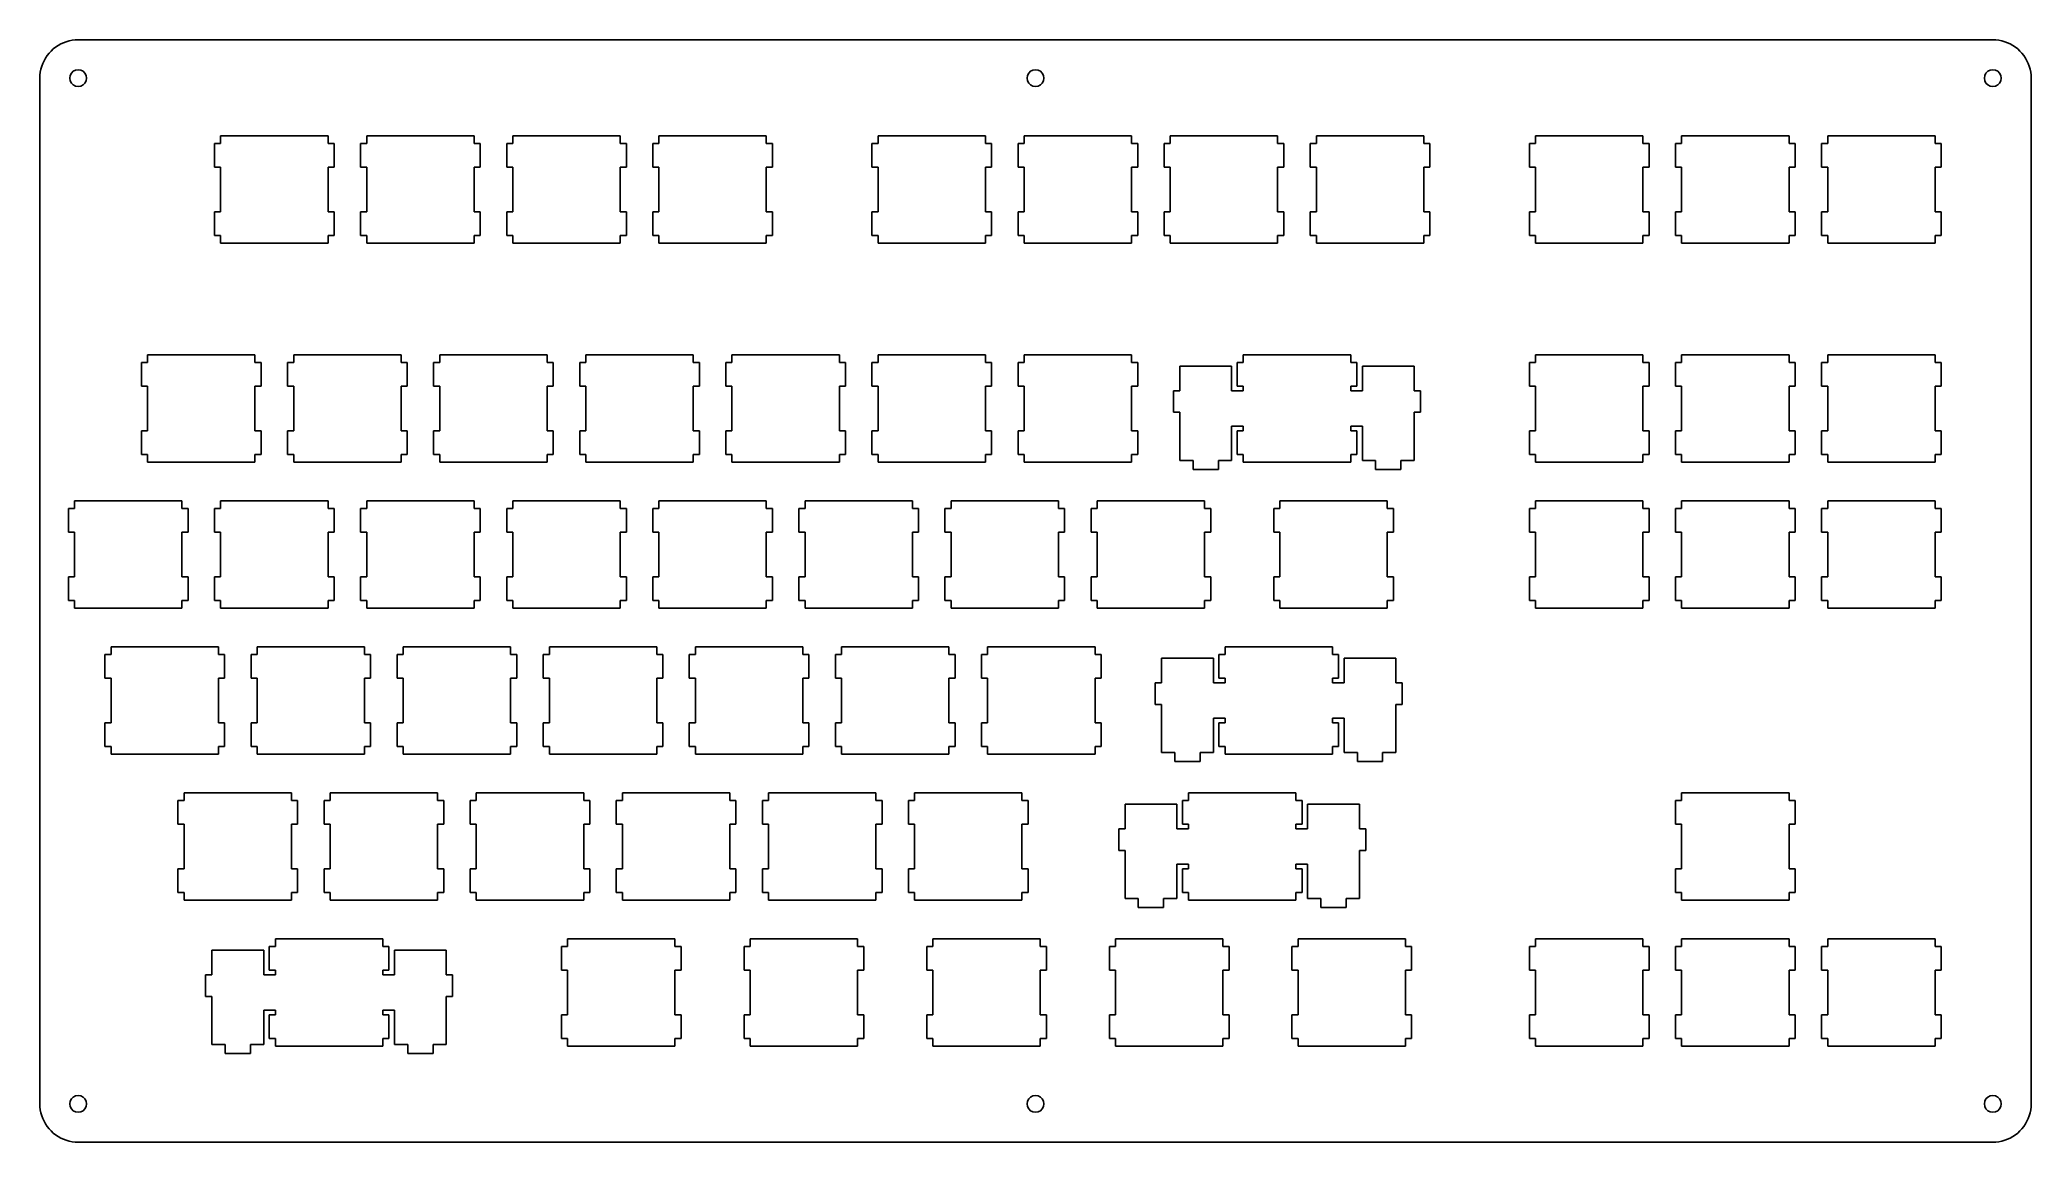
# Model space of a CAD drawing. Extents: x 0 to 260, y 0 to 144.
import ezdxf

# ---------------------------------------------------------------- set-up
doc = ezdxf.new("R2010")
doc.units = 0
doc.layers.get('0').update_dxf_attribs({"linetype": 'CONTINUOUS'})

msp = doc.modelspace()

# ---------------------------------------------------------------- linework, layer by layer
at = {"color": 0}
for p, q in [((1.84657, 142.708), (2.15525, 142.951)), ((2.15525, 142.951), (2.48185, 143.169)), ((2.48185, 143.169), (2.82498, 143.36)), ((2.82498, 143.36), (3.18051, 143.524)), ((3.18051, 143.524), (3.54845, 143.661)), ((3.54845, 143.661), (3.9274, 143.766)), ((3.9274, 143.766), (4.3119, 143.844)), ((4.3119, 143.844), (4.70186, 143.889)), ((4.70186, 143.889), (5.0946, 143.906)), ((5.0946, 143.906), (254.745, 143.904)), ((254.745, 143.904), (255.138, 143.889)), ((255.138, 143.889), (255.528, 143.844)), ((255.528, 143.844), (255.911, 143.766)), ((255.911, 143.766), (256.29, 143.661)), ((256.29, 143.661), (256.658, 143.524)), ((256.658, 143.524), (257.015, 143.36)), ((257.015, 143.36), (257.358, 143.169)), ((257.358, 143.169), (257.683, 142.951)), ((257.683, 142.951), (257.992, 142.708)), ((0.23289, 140.072), (0.339, 140.451)), ((0.339, 140.451), (0.47542, 140.819)), ((0.47542, 140.819), (0.63941, 141.175)), ((0.63941, 141.175), (0.83096, 141.518)), ((0.83096, 141.518), (1.04869, 141.844)), ((1.04869, 141.844), (1.29122, 142.153)), ((1.29122, 142.153), (1.55856, 142.441)), ((1.55856, 142.441), (1.84657, 142.708)), ((257.992, 142.708), (258.28, 142.441)), ((258.28, 142.441), (258.548, 142.153)), ((258.548, 142.153), (258.79, 141.844)), ((258.79, 141.844), (259.009, 141.518)), ((259.009, 141.518), (259.201, 141.175)), ((259.201, 141.175), (259.365, 140.819)), ((259.365, 140.819), (259.501, 140.451)), ((259.501, 140.451), (259.607, 140.072)), ((0.09371, 5.07806), (0.09508, 138.905)), ((0.09508, 138.905), (0.11024, 139.297)), ((0.11024, 139.297), (0.15572, 139.688)), ((0.15572, 139.688), (0.23289, 140.072)), ((4.04731, 139.245), (3.99355, 138.905)), ((3.99355, 138.905), (4.04731, 138.566)), ((4.20441, 139.551), (4.04731, 139.245)), ((4.04731, 138.566), (4.20441, 138.259)), ((4.44832, 139.795), (4.20441, 139.551)), ((4.20441, 138.259), (4.44832, 138.016)), ((4.75424, 139.952), (4.44832, 139.795)), ((4.44832, 138.016), (4.75424, 137.859)), ((5.0946, 140.004), (4.75424, 139.952)), ((4.75424, 137.859), (5.0946, 137.805)), ((5.43359, 139.952), (5.0946, 140.004)), ((5.0946, 137.805), (5.43359, 137.859)), ((5.74089, 139.795), (5.43359, 139.952)), ((5.43359, 137.859), (5.74089, 138.016)), ((5.98343, 139.551), (5.74089, 139.795)), ((5.74089, 138.016), (5.98343, 138.259)), ((6.14056, 139.245), (5.98343, 139.551)), ((5.98343, 138.259), (6.14056, 138.566)), ((6.19428, 138.905), (6.14056, 139.245)), ((6.14056, 138.566), (6.19428, 138.905)), ((128.874, 139.245), (128.82, 138.905)), ((128.82, 138.905), (128.874, 138.566)), ((129.03, 139.551), (128.874, 139.245)), ((128.874, 138.566), (129.03, 138.259)), ((129.272, 139.795), (129.03, 139.551)), ((129.03, 138.259), (129.272, 138.016)), ((129.58, 139.952), (129.272, 139.795)), ((129.272, 138.016), (129.58, 137.859)), ((129.92, 140.004), (129.58, 139.952)), ((129.58, 137.859), (129.92, 137.805)), ((130.259, 139.952), (129.92, 140.004)), ((129.92, 137.805), (130.259, 137.859)), ((130.566, 139.795), (130.259, 139.952)), ((130.259, 137.859), (130.566, 138.016)), ((130.81, 139.551), (130.566, 139.795)), ((130.566, 138.016), (130.81, 138.259)), ((130.966, 139.245), (130.81, 139.551)), ((130.81, 138.259), (130.966, 138.566)), ((131.02, 138.905), (130.966, 139.245)), ((130.966, 138.566), (131.02, 138.905)), ((253.698, 139.245), (253.646, 138.905)), ((253.646, 138.905), (253.698, 138.566)), ((253.855, 139.551), (253.698, 139.245)), ((253.698, 138.566), (253.855, 138.259)), ((254.099, 139.795), (253.855, 139.551)), ((253.855, 138.259), (254.099, 138.016)), ((254.405, 139.952), (254.099, 139.795)), ((254.099, 138.016), (254.405, 137.859)), ((254.745, 140.004), (254.405, 139.952)), ((254.405, 137.859), (254.745, 137.805)), ((255.084, 139.952), (254.745, 140.004)), ((254.745, 137.805), (255.084, 137.859)), ((255.392, 139.795), (255.084, 139.952)), ((255.084, 137.859), (255.392, 138.016)), ((255.634, 139.551), (255.392, 139.795)), ((255.392, 138.016), (255.634, 138.259)), ((255.791, 139.245), (255.634, 139.551)), ((255.634, 138.259), (255.791, 138.566)), ((255.845, 138.905), (255.791, 139.245)), ((255.791, 138.566), (255.845, 138.905)), ((259.607, 140.072), (259.684, 139.688)), ((259.684, 139.688), (259.73, 139.297)), ((259.73, 139.297), (259.745, 138.905)), ((259.745, 138.905), (259.746, 5.07806)), ((23.6692, 130.38), (22.8699, 130.38)), ((22.8699, 130.38), (22.8699, 127.28)), ((23.6692, 131.379), (23.6692, 130.38)), ((37.67, 131.379), (23.6692, 131.379)), ((37.67, 130.38), (37.67, 131.379)), ((38.4694, 130.38), (37.67, 130.38)), ((38.4694, 127.28), (38.4694, 130.38)), ((42.7193, 130.38), (41.9199, 130.38)), ((41.9199, 130.38), (41.9199, 127.28)), ((42.7193, 131.379), (42.7193, 130.38)), ((56.72, 131.379), (42.7193, 131.379)), ((56.72, 130.38), (56.72, 131.379)), ((57.5194, 130.38), (56.72, 130.38)), ((57.5194, 127.28), (57.5194, 130.38)), ((61.7693, 130.38), (60.9699, 130.38)), ((60.9699, 130.38), (60.9699, 127.28)), ((61.7693, 131.379), (61.7693, 130.38)), ((75.77, 131.379), (61.7693, 131.379)), ((75.77, 130.38), (75.77, 131.379)), ((76.5694, 130.38), (75.77, 130.38)), ((76.5694, 127.28), (76.5694, 130.38)), ((80.8193, 130.38), (80.0199, 130.38)), ((80.0199, 130.38), (80.0199, 127.28)), ((80.8193, 131.379), (80.8193, 130.38)), ((94.82, 131.379), (80.8193, 131.379)), ((94.82, 130.38), (94.82, 131.379)), ((95.6194, 130.38), (94.82, 130.38)), ((95.6194, 127.28), (95.6194, 130.38)), ((109.394, 130.38), (108.595, 130.38)), ((108.595, 130.38), (108.595, 127.28)), ((109.394, 131.379), (109.394, 130.38)), ((123.395, 131.379), (109.394, 131.379)), ((123.395, 130.38), (123.395, 131.379)), ((124.194, 130.38), (123.395, 130.38)), ((124.194, 127.28), (124.194, 130.38)), ((128.444, 130.38), (127.643, 130.38)), ((127.643, 130.38), (127.643, 127.28)), ((128.444, 131.379), (128.444, 130.38)), ((142.445, 131.379), (128.444, 131.379)), ((142.445, 130.38), (142.445, 131.379)), ((143.244, 130.38), (142.445, 130.38)), ((143.244, 127.28), (143.244, 130.38)), ((147.494, 130.38), (146.695, 130.38)), ((146.695, 130.38), (146.695, 127.28)), ((147.494, 131.379), (147.494, 130.38)), ((161.495, 131.379), (147.494, 131.379)), ((161.495, 130.38), (161.495, 131.379)), ((162.294, 130.38), (161.495, 130.38)), ((162.294, 127.28), (162.294, 130.38)), ((166.544, 130.38), (165.745, 130.38)), ((165.745, 130.38), (165.745, 127.28)), ((166.544, 131.379), (166.544, 130.38)), ((180.545, 131.379), (166.544, 131.379)), ((180.545, 130.38), (180.545, 131.379)), ((181.344, 130.38), (180.545, 130.38)), ((181.344, 127.28), (181.344, 130.38)), ((195.119, 130.38), (194.32, 130.38)), ((194.32, 130.38), (194.32, 127.28)), ((195.119, 131.379), (195.119, 130.38)), ((209.12, 131.379), (195.119, 131.379)), ((209.12, 130.38), (209.12, 131.379)), ((209.919, 130.38), (209.12, 130.38)), ((209.919, 127.28), (209.919, 130.38)), ((214.169, 130.38), (213.37, 130.38)), ((213.37, 130.38), (213.37, 127.28)), ((214.169, 131.379), (214.169, 130.38)), ((228.17, 131.379), (214.169, 131.379)), ((228.17, 130.38), (228.17, 131.379)), ((228.969, 130.38), (228.17, 130.38)), ((228.969, 127.28), (228.969, 130.38)), ((233.219, 130.38), (232.42, 130.38)), ((232.42, 130.38), (232.42, 127.28)), ((233.219, 131.379), (233.219, 130.38)), ((247.22, 131.379), (233.219, 131.379)), ((247.22, 130.38), (247.22, 131.379)), ((248.019, 130.38), (247.22, 130.38)), ((248.019, 127.28), (248.019, 130.38)), ((22.8699, 127.28), (23.6692, 127.28)), ((23.6692, 127.28), (23.6692, 121.481)), ((37.67, 121.481), (37.67, 127.28)), ((37.67, 127.28), (38.4694, 127.28)), ((41.9199, 127.28), (42.7193, 127.28)), ((42.7193, 127.28), (42.7193, 121.481)), ((56.72, 121.481), (56.72, 127.28)), ((56.72, 127.28), (57.5194, 127.28)), ((60.9699, 127.28), (61.7693, 127.28)), ((61.7693, 127.28), (61.7693, 121.481)), ((75.77, 121.481), (75.77, 127.28)), ((75.77, 127.28), (76.5694, 127.28)), ((80.0199, 127.28), (80.8193, 127.28)), ((80.8193, 127.28), (80.8193, 121.481)), ((94.82, 121.481), (94.82, 127.28)), ((94.82, 127.28), (95.6194, 127.28)), ((108.595, 127.28), (109.394, 127.28)), ((109.394, 127.28), (109.394, 121.481)), ((123.395, 121.481), (123.395, 127.28)), ((123.395, 127.28), (124.194, 127.28)), ((127.643, 127.28), (128.444, 127.28)), ((128.444, 127.28), (128.444, 121.481)), ((142.445, 121.481), (142.445, 127.28)), ((142.445, 127.28), (143.244, 127.28)), ((146.695, 127.28), (147.494, 127.28)), ((147.494, 127.28), (147.494, 121.481)), ((161.495, 121.481), (161.495, 127.28)), ((161.495, 127.28), (162.294, 127.28)), ((165.745, 127.28), (166.544, 127.28)), ((166.544, 127.28), (166.544, 121.481)), ((180.545, 121.481), (180.545, 127.28)), ((180.545, 127.28), (181.344, 127.28)), ((194.32, 127.28), (195.119, 127.28)), ((195.119, 127.28), (195.119, 121.481)), ((209.12, 121.481), (209.12, 127.28)), ((209.12, 127.28), (209.919, 127.28)), ((213.37, 127.28), (214.169, 127.28)), ((214.169, 127.28), (214.169, 121.481)), ((228.17, 121.481), (228.17, 127.28)), ((228.17, 127.28), (228.969, 127.28)), ((232.42, 127.28), (233.219, 127.28)), ((233.219, 127.28), (233.219, 121.481)), ((247.22, 121.481), (247.22, 127.28)), ((247.22, 127.28), (248.019, 127.28)), ((23.6692, 121.481), (22.8699, 121.481)), ((22.8699, 121.481), (22.8699, 118.38)), ((38.4694, 121.481), (37.67, 121.481)), ((38.4694, 118.38), (38.4694, 121.481)), ((42.7193, 121.481), (41.9199, 121.481)), ((41.9199, 121.481), (41.9199, 118.38)), ((57.5194, 121.481), (56.72, 121.481)), ((57.5194, 118.38), (57.5194, 121.481)), ((61.7693, 121.481), (60.9699, 121.481)), ((60.9699, 121.481), (60.9699, 118.38)), ((76.5694, 121.481), (75.77, 121.481)), ((76.5694, 118.38), (76.5694, 121.481)), ((80.8193, 121.481), (80.0199, 121.481)), ((80.0199, 121.481), (80.0199, 118.38)), ((95.6194, 121.481), (94.82, 121.481)), ((95.6194, 118.38), (95.6194, 121.481)), ((109.394, 121.481), (108.595, 121.481)), ((108.595, 121.481), (108.595, 118.38)), ((124.194, 121.481), (123.395, 121.481)), ((124.194, 118.38), (124.194, 121.481)), ((128.444, 121.481), (127.643, 121.481)), ((127.643, 121.481), (127.643, 118.38)), ((143.244, 121.481), (142.445, 121.481)), ((143.244, 118.38), (143.244, 121.481)), ((147.494, 121.481), (146.695, 121.481)), ((146.695, 121.481), (146.695, 118.38)), ((162.294, 121.481), (161.495, 121.481)), ((162.294, 118.38), (162.294, 121.481)), ((166.544, 121.481), (165.745, 121.481)), ((165.745, 121.481), (165.745, 118.38)), ((181.344, 121.481), (180.545, 121.481)), ((181.344, 118.38), (181.344, 121.481)), ((195.119, 121.481), (194.32, 121.481)), ((194.32, 121.481), (194.32, 118.38)), ((209.919, 121.481), (209.12, 121.481)), ((209.919, 118.38), (209.919, 121.481)), ((214.169, 121.481), (213.37, 121.481)), ((213.37, 121.481), (213.37, 118.38)), ((228.969, 121.481), (228.17, 121.481)), ((228.969, 118.38), (228.969, 121.481)), ((233.219, 121.481), (232.42, 121.481)), ((232.42, 121.481), (232.42, 118.38)), ((248.019, 121.481), (247.22, 121.481)), ((248.019, 118.38), (248.019, 121.481)), ((22.8699, 118.38), (23.6692, 118.38)), ((23.6692, 118.38), (23.6692, 117.38)), ((23.6692, 117.38), (37.67, 117.38)), ((37.67, 117.38), (37.67, 118.38)), ((37.67, 118.38), (38.4694, 118.38)), ((41.9199, 118.38), (42.7193, 118.38)), ((42.7193, 118.38), (42.7193, 117.38)), ((42.7193, 117.38), (56.72, 117.38)), ((56.72, 117.38), (56.72, 118.38)), ((56.72, 118.38), (57.5194, 118.38)), ((60.9699, 118.38), (61.7693, 118.38)), ((61.7693, 118.38), (61.7693, 117.38)), ((61.7693, 117.38), (75.77, 117.38)), ((75.77, 117.38), (75.77, 118.38)), ((75.77, 118.38), (76.5694, 118.38)), ((80.0199, 118.38), (80.8193, 118.38)), ((80.8193, 118.38), (80.8193, 117.38)), ((80.8193, 117.38), (94.82, 117.38)), ((94.82, 117.38), (94.82, 118.38)), ((94.82, 118.38), (95.6194, 118.38)), ((108.595, 118.38), (109.394, 118.38)), ((109.394, 118.38), (109.394, 117.38)), ((109.394, 117.38), (123.395, 117.38)), ((123.395, 117.38), (123.395, 118.38)), ((123.395, 118.38), (124.194, 118.38)), ((127.643, 118.38), (128.444, 118.38)), ((128.444, 118.38), (128.444, 117.38)), ((128.444, 117.38), (142.445, 117.38)), ((142.445, 117.38), (142.445, 118.38)), ((142.445, 118.38), (143.244, 118.38)), ((146.695, 118.38), (147.494, 118.38)), ((147.494, 118.38), (147.494, 117.38)), ((147.494, 117.38), (161.495, 117.38)), ((161.495, 117.38), (161.495, 118.38)), ((161.495, 118.38), (162.294, 118.38)), ((165.745, 118.38), (166.544, 118.38)), ((166.544, 118.38), (166.544, 117.38)), ((166.544, 117.38), (180.545, 117.38)), ((180.545, 117.38), (180.545, 118.38)), ((180.545, 118.38), (181.344, 118.38)), ((194.32, 118.38), (195.119, 118.38)), ((195.119, 118.38), (195.119, 117.38)), ((195.119, 117.38), (209.12, 117.38)), ((209.12, 117.38), (209.12, 118.38)), ((209.12, 118.38), (209.919, 118.38)), ((213.37, 118.38), (214.169, 118.38)), ((214.169, 118.38), (214.169, 117.38)), ((214.169, 117.38), (228.17, 117.38)), ((228.17, 117.38), (228.17, 118.38)), ((228.17, 118.38), (228.969, 118.38)), ((232.42, 118.38), (233.219, 118.38)), ((233.219, 118.38), (233.219, 117.38)), ((233.219, 117.38), (247.22, 117.38)), ((247.22, 117.38), (247.22, 118.38)), ((247.22, 118.38), (248.019, 118.38)), ((14.1442, 101.805), (13.3435, 101.805)), ((13.3435, 101.805), (13.3435, 98.7048)), ((14.1442, 102.804), (14.1442, 101.805)), ((28.1451, 102.804), (14.1442, 102.804)), ((28.1451, 101.805), (28.1451, 102.804)), ((28.9443, 101.805), (28.1451, 101.805)), ((28.9443, 98.7048), (28.9443, 101.805)), ((33.1942, 101.805), (32.3949, 101.805)), ((32.3949, 101.805), (32.3949, 98.7048)), ((33.1942, 102.804), (33.1942, 101.805)), ((47.1936, 102.804), (33.1942, 102.804)), ((47.1936, 101.805), (47.1936, 102.804)), ((47.9944, 101.805), (47.1936, 101.805)), ((47.9944, 98.7048), (47.9944, 101.805)), ((52.2443, 101.805), (51.4435, 101.805)), ((51.4435, 101.805), (51.4435, 98.7048)), ((52.2443, 102.804), (52.2443, 101.805)), ((66.2436, 102.804), (52.2443, 102.804)), ((66.2436, 101.805), (66.2436, 102.804)), ((67.0444, 101.805), (66.2436, 101.805)), ((67.0444, 98.7048), (67.0444, 101.805)), ((71.2943, 101.805), (70.4935, 101.805)), ((70.4935, 101.805), (70.4935, 98.7048)), ((71.2943, 102.804), (71.2943, 101.805)), ((85.2936, 102.804), (71.2943, 102.804)), ((85.2936, 101.805), (85.2936, 102.804)), ((86.0944, 101.805), (85.2936, 101.805)), ((86.0944, 98.7048), (86.0944, 101.805)), ((90.3443, 101.805), (89.5435, 101.805)), ((89.5435, 101.805), (89.5435, 98.7048)), ((90.3443, 102.804), (90.3443, 101.805)), ((104.344, 102.804), (90.3443, 102.804)), ((104.344, 101.805), (104.344, 102.804)), ((105.144, 101.805), (104.344, 101.805)), ((105.144, 98.7048), (105.144, 101.805)), ((109.394, 101.805), (108.593, 101.805)), ((108.593, 101.805), (108.593, 98.7048)), ((109.394, 102.804), (109.394, 101.805)), ((123.394, 102.804), (109.394, 102.804)), ((123.394, 101.805), (123.394, 102.804)), ((124.194, 101.805), (123.394, 101.805)), ((124.194, 98.7048), (124.194, 101.805)), ((128.444, 101.805), (127.643, 101.805)), ((127.643, 101.805), (127.643, 98.7048)), ((128.444, 102.804), (128.444, 101.805)), ((142.445, 102.804), (128.444, 102.804)), ((142.445, 101.805), (142.445, 102.804)), ((143.244, 101.805), (142.445, 101.805)), ((143.244, 98.7048), (143.244, 101.805)), ((155.495, 101.335), (148.744, 101.335)), ((148.744, 101.335), (148.744, 98.1054)), ((155.495, 98.1054), (155.495, 101.335)), ((157.019, 101.805), (156.22, 101.805)), ((156.22, 101.805), (156.22, 98.7048)), ((157.019, 102.804), (157.019, 101.805)), ((171.02, 102.804), (157.019, 102.804)), ((171.02, 101.805), (171.02, 102.804)), ((171.819, 101.805), (171.02, 101.805)), ((171.819, 98.7048), (171.819, 101.805)), ((179.295, 101.335), (172.544, 101.335)), ((172.544, 101.335), (172.544, 98.1054)), ((179.295, 98.1054), (179.295, 101.335)), ((195.119, 101.805), (194.32, 101.805)), ((194.32, 101.805), (194.32, 98.7048)), ((195.119, 102.804), (195.119, 101.805)), ((209.12, 102.804), (195.119, 102.804)), ((209.12, 101.805), (209.12, 102.804)), ((209.919, 101.805), (209.12, 101.805)), ((209.919, 98.7048), (209.919, 101.805)), ((214.169, 101.805), (213.37, 101.805)), ((213.37, 101.805), (213.37, 98.7048)), ((214.169, 102.804), (214.169, 101.805)), ((228.17, 102.804), (214.169, 102.804)), ((228.17, 101.805), (228.17, 102.804)), ((228.969, 101.805), (228.17, 101.805)), ((228.969, 98.7048), (228.969, 101.805)), ((233.219, 101.805), (232.42, 101.805)), ((232.42, 101.805), (232.42, 98.7048)), ((233.219, 102.804), (233.219, 101.805)), ((247.22, 102.804), (233.219, 102.804)), ((247.22, 101.805), (247.22, 102.804)), ((248.019, 101.805), (247.22, 101.805)), ((248.019, 98.7048), (248.019, 101.805)), ((13.3435, 98.7048), (14.1442, 98.7048)), ((14.1442, 98.7048), (14.1442, 92.9047)), ((28.1451, 92.9047), (28.1451, 98.7048)), ((28.1451, 98.7048), (28.9443, 98.7048)), ((32.3949, 98.7048), (33.1942, 98.7048)), ((33.1942, 98.7048), (33.1942, 92.9047)), ((47.1936, 92.9047), (47.1936, 98.7048)), ((47.1936, 98.7048), (47.9944, 98.7048)), ((51.4435, 98.7048), (52.2443, 98.7048)), ((52.2443, 98.7048), (52.2443, 92.9047)), ((66.2436, 92.9047), (66.2436, 98.7048)), ((66.2436, 98.7048), (67.0444, 98.7048)), ((70.4935, 98.7048), (71.2943, 98.7048)), ((71.2943, 98.7048), (71.2943, 92.9047)), ((85.2936, 92.9047), (85.2936, 98.7048)), ((85.2936, 98.7048), (86.0944, 98.7048)), ((89.5435, 98.7048), (90.3443, 98.7048)), ((90.3443, 98.7048), (90.3443, 92.9047)), ((104.344, 92.9047), (104.344, 98.7048)), ((104.344, 98.7048), (105.144, 98.7048)), ((108.593, 98.7048), (109.394, 98.7048)), ((109.394, 98.7048), (109.394, 92.9047)), ((123.394, 92.9047), (123.394, 98.7048)), ((123.394, 98.7048), (124.194, 98.7048)), ((127.643, 98.7048), (128.444, 98.7048)), ((128.444, 98.7048), (128.444, 92.9047)), ((142.445, 92.9047), (142.445, 98.7048)), ((142.445, 98.7048), (143.244, 98.7048)), ((156.22, 98.7048), (157.019, 98.7048)), ((157.019, 98.7048), (157.019, 98.1054)), ((171.02, 98.1054), (171.02, 98.7048)), ((171.02, 98.7048), (171.819, 98.7048)), ((194.32, 98.7048), (195.119, 98.7048)), ((195.119, 98.7048), (195.119, 92.9047)), ((209.12, 92.9047), (209.12, 98.7048)), ((209.12, 98.7048), (209.919, 98.7048)), ((213.37, 98.7048), (214.169, 98.7048)), ((214.169, 98.7048), (214.169, 92.9047)), ((228.17, 92.9047), (228.17, 98.7048)), ((228.17, 98.7048), (228.969, 98.7048)), ((232.42, 98.7048), (233.219, 98.7048)), ((233.219, 98.7048), (233.219, 92.9047)), ((247.22, 92.9047), (247.22, 98.7048)), ((247.22, 98.7048), (248.019, 98.7048)), ((148.744, 98.1054), (147.92, 98.1054)), ((147.92, 98.1054), (147.92, 95.305)), ((157.019, 98.1054), (155.495, 98.1054)), ((172.544, 98.1054), (171.02, 98.1054)), ((180.119, 98.1054), (179.295, 98.1054)), ((180.119, 95.305), (180.119, 98.1054)), ((147.92, 95.305), (148.744, 95.305)), ((148.744, 95.305), (148.744, 89.0351)), ((155.495, 89.0351), (155.495, 93.5055)), ((155.495, 93.5055), (157.019, 93.5055)), ((157.019, 93.5055), (157.019, 92.9047)), ((171.02, 92.9047), (171.02, 93.5055)), ((171.02, 93.5055), (172.544, 93.5055)), ((172.544, 93.5055), (172.544, 89.0351)), ((179.295, 89.0351), (179.295, 95.305)), ((179.295, 95.305), (180.119, 95.305)), ((14.1442, 92.9047), (13.3435, 92.9047)), ((13.3435, 92.9047), (13.3435, 89.8052)), ((28.9443, 92.9047), (28.1451, 92.9047)), ((28.9443, 89.8052), (28.9443, 92.9047)), ((33.1942, 92.9047), (32.3949, 92.9047)), ((32.3949, 92.9047), (32.3949, 89.8052)), ((47.9944, 92.9047), (47.1936, 92.9047)), ((47.9944, 89.8052), (47.9944, 92.9047)), ((52.2443, 92.9047), (51.4435, 92.9047)), ((51.4435, 92.9047), (51.4435, 89.8052)), ((67.0444, 92.9047), (66.2436, 92.9047)), ((67.0444, 89.8052), (67.0444, 92.9047)), ((71.2943, 92.9047), (70.4935, 92.9047)), ((70.4935, 92.9047), (70.4935, 89.8052)), ((86.0944, 92.9047), (85.2936, 92.9047)), ((86.0944, 89.8052), (86.0944, 92.9047)), ((90.3443, 92.9047), (89.5435, 92.9047)), ((89.5435, 92.9047), (89.5435, 89.8052)), ((105.144, 92.9047), (104.344, 92.9047)), ((105.144, 89.8052), (105.144, 92.9047)), ((109.394, 92.9047), (108.593, 92.9047)), ((108.593, 92.9047), (108.593, 89.8052)), ((124.194, 92.9047), (123.394, 92.9047)), ((124.194, 89.8052), (124.194, 92.9047)), ((128.444, 92.9047), (127.643, 92.9047)), ((127.643, 92.9047), (127.643, 89.8052)), ((143.244, 92.9047), (142.445, 92.9047)), ((143.244, 89.8052), (143.244, 92.9047)), ((157.019, 92.9047), (156.22, 92.9047)), ((156.22, 92.9047), (156.22, 89.8052)), ((171.819, 92.9047), (171.02, 92.9047)), ((171.819, 89.8052), (171.819, 92.9047)), ((195.119, 92.9047), (194.32, 92.9047)), ((194.32, 92.9047), (194.32, 89.8052)), ((209.919, 92.9047), (209.12, 92.9047)), ((209.919, 89.8052), (209.919, 92.9047)), ((214.169, 92.9047), (213.37, 92.9047)), ((213.37, 92.9047), (213.37, 89.8052)), ((228.969, 92.9047), (228.17, 92.9047)), ((228.969, 89.8052), (228.969, 92.9047)), ((233.219, 92.9047), (232.42, 92.9047)), ((232.42, 92.9047), (232.42, 89.8052)), ((248.019, 92.9047), (247.22, 92.9047)), ((248.019, 89.8052), (248.019, 92.9047)), ((13.3435, 89.8052), (14.1442, 89.8052)), ((14.1442, 89.8052), (14.1442, 88.8047)), ((14.1442, 88.8047), (28.1451, 88.8047)), ((28.1451, 88.8047), (28.1451, 89.8052)), ((28.1451, 89.8052), (28.9443, 89.8052)), ((32.3949, 89.8052), (33.1942, 89.8052)), ((33.1942, 89.8052), (33.1942, 88.8047)), ((33.1942, 88.8047), (47.1936, 88.8047)), ((47.1936, 88.8047), (47.1936, 89.8052)), ((47.1936, 89.8052), (47.9944, 89.8052)), ((51.4435, 89.8052), (52.2443, 89.8052)), ((52.2443, 89.8052), (52.2443, 88.8047)), ((52.2443, 88.8047), (66.2436, 88.8047)), ((66.2436, 88.8047), (66.2436, 89.8052)), ((66.2436, 89.8052), (67.0444, 89.8052)), ((70.4935, 89.8052), (71.2943, 89.8052)), ((71.2943, 89.8052), (71.2943, 88.8047)), ((71.2943, 88.8047), (85.2936, 88.8047)), ((85.2936, 88.8047), (85.2936, 89.8052)), ((85.2936, 89.8052), (86.0944, 89.8052)), ((89.5435, 89.8052), (90.3443, 89.8052)), ((90.3443, 89.8052), (90.3443, 88.8047)), ((90.3443, 88.8047), (104.344, 88.8047)), ((104.344, 88.8047), (104.344, 89.8052)), ((104.344, 89.8052), (105.144, 89.8052)), ((108.593, 89.8052), (109.394, 89.8052)), ((109.394, 89.8052), (109.394, 88.8047)), ((109.394, 88.8047), (123.394, 88.8047)), ((123.394, 88.8047), (123.394, 89.8052)), ((123.394, 89.8052), (124.194, 89.8052)), ((127.643, 89.8052), (128.444, 89.8052)), ((128.444, 89.8052), (128.444, 88.8047)), ((128.444, 88.8047), (142.445, 88.8047)), ((142.445, 88.8047), (142.445, 89.8052)), ((142.445, 89.8052), (143.244, 89.8052)), ((148.744, 89.0351), (150.469, 89.0351)), ((150.469, 89.0351), (150.469, 87.8346)), ((153.77, 87.8346), (153.77, 89.0351)), ((153.77, 89.0351), (155.495, 89.0351)), ((156.22, 89.8052), (157.019, 89.8052)), ((157.019, 89.8052), (157.019, 88.8047)), ((157.019, 88.8047), (171.02, 88.8047)), ((171.02, 88.8047), (171.02, 89.8052)), ((171.02, 89.8052), (171.819, 89.8052)), ((172.544, 89.0351), (174.269, 89.0351)), ((174.269, 89.0351), (174.269, 87.8346)), ((177.57, 87.8346), (177.57, 89.0351)), ((177.57, 89.0351), (179.295, 89.0351)), ((194.32, 89.8052), (195.119, 89.8052)), ((195.119, 89.8052), (195.119, 88.8047)), ((195.119, 88.8047), (209.12, 88.8047)), ((209.12, 88.8047), (209.12, 89.8052)), ((209.12, 89.8052), (209.919, 89.8052)), ((213.37, 89.8052), (214.169, 89.8052)), ((214.169, 89.8052), (214.169, 88.8047)), ((214.169, 88.8047), (228.17, 88.8047)), ((228.17, 88.8047), (228.17, 89.8052)), ((228.17, 89.8052), (228.969, 89.8052)), ((232.42, 89.8052), (233.219, 89.8052)), ((233.219, 89.8052), (233.219, 88.8047)), ((233.219, 88.8047), (247.22, 88.8047)), ((247.22, 88.8047), (247.22, 89.8052)), ((247.22, 89.8052), (248.019, 89.8052)), ((150.469, 87.8346), (153.77, 87.8346)), ((174.269, 87.8346), (177.57, 87.8346)), ((4.6192, 83.7544), (4.6192, 82.7553)), ((18.6201, 83.7544), (4.6192, 83.7544)), ((18.6201, 82.7553), (18.6201, 83.7544)), ((23.6692, 83.7544), (23.6692, 82.7553)), ((37.67, 83.7544), (23.6692, 83.7544)), ((37.67, 82.7553), (37.67, 83.7544)), ((42.7193, 83.7544), (42.7193, 82.7553)), ((56.72, 83.7544), (42.7193, 83.7544)), ((56.72, 82.7553), (56.72, 83.7544)), ((61.7693, 83.7544), (61.7693, 82.7553)), ((75.77, 83.7544), (61.7693, 83.7544)), ((75.77, 82.7553), (75.77, 83.7544)), ((80.8193, 83.7544), (80.8193, 82.7553)), ((94.82, 83.7544), (80.8193, 83.7544)), ((94.82, 82.7553), (94.82, 83.7544)), ((99.8693, 83.7544), (99.8693, 82.7553)), ((113.869, 83.7544), (99.8693, 83.7544)), ((113.869, 82.7553), (113.869, 83.7544)), ((118.919, 83.7544), (118.919, 82.7553)), ((132.92, 83.7544), (118.919, 83.7544)), ((132.92, 82.7553), (132.92, 83.7544)), ((137.969, 83.7544), (137.969, 82.7553)), ((151.97, 83.7544), (137.969, 83.7544)), ((151.97, 82.7553), (151.97, 83.7544)), ((161.782, 83.7544), (161.782, 82.7553)), ((175.781, 83.7544), (161.782, 83.7544)), ((175.781, 82.7553), (175.781, 83.7544)), ((195.119, 83.7544), (195.119, 82.7553)), ((209.12, 83.7544), (195.119, 83.7544)), ((209.12, 82.7553), (209.12, 83.7544)), ((214.169, 83.7544), (214.169, 82.7553)), ((228.17, 83.7544), (214.169, 83.7544)), ((228.17, 82.7553), (228.17, 83.7544)), ((233.219, 83.7544), (233.219, 82.7553)), ((247.22, 83.7544), (233.219, 83.7544)), ((247.22, 82.7553), (247.22, 83.7544)), ((4.6192, 82.7553), (3.81854, 82.7553)), ((3.81854, 82.7553), (3.81854, 79.6548)), ((19.4193, 82.7553), (18.6201, 82.7553)), ((19.4193, 79.6548), (19.4193, 82.7553)), ((23.6692, 82.7553), (22.8699, 82.7553)), ((22.8699, 82.7553), (22.8699, 79.6548)), ((38.4694, 82.7553), (37.67, 82.7553)), ((38.4694, 79.6548), (38.4694, 82.7553)), ((42.7193, 82.7553), (41.9199, 82.7553)), ((41.9199, 82.7553), (41.9199, 79.6548)), ((57.5194, 82.7553), (56.72, 82.7553)), ((57.5194, 79.6548), (57.5194, 82.7553)), ((61.7693, 82.7553), (60.9699, 82.7553)), ((60.9699, 82.7553), (60.9699, 79.6548)), ((76.5694, 82.7553), (75.77, 82.7553)), ((76.5694, 79.6548), (76.5694, 82.7553)), ((80.8193, 82.7553), (80.0199, 82.7553)), ((80.0199, 82.7553), (80.0199, 79.6548)), ((95.6194, 82.7553), (94.82, 82.7553)), ((95.6194, 79.6548), (95.6194, 82.7553)), ((99.8693, 82.7553), (99.0699, 82.7553)), ((99.0699, 82.7553), (99.0699, 79.6548)), ((114.669, 82.7553), (113.869, 82.7553)), ((114.669, 79.6548), (114.669, 82.7553)), ((118.919, 82.7553), (118.118, 82.7553)), ((118.118, 82.7553), (118.118, 79.6548)), ((133.719, 82.7553), (132.92, 82.7553)), ((133.719, 79.6548), (133.719, 82.7553)), ((137.969, 82.7553), (137.17, 82.7553)), ((137.17, 82.7553), (137.17, 79.6548)), ((152.769, 82.7553), (151.97, 82.7553)), ((152.769, 79.6548), (152.769, 82.7553)), ((161.782, 82.7553), (160.982, 82.7553)), ((160.982, 82.7553), (160.982, 79.6548)), ((176.582, 82.7553), (175.781, 82.7553)), ((176.582, 79.6548), (176.582, 82.7553)), ((195.119, 82.7553), (194.32, 82.7553)), ((194.32, 82.7553), (194.32, 79.6548)), ((209.919, 82.7553), (209.12, 82.7553)), ((209.919, 79.6548), (209.919, 82.7553)), ((214.169, 82.7553), (213.37, 82.7553)), ((213.37, 82.7553), (213.37, 79.6548)), ((228.969, 82.7553), (228.17, 82.7553)), ((228.969, 79.6548), (228.969, 82.7553)), ((233.219, 82.7553), (232.42, 82.7553)), ((232.42, 82.7553), (232.42, 79.6548)), ((248.019, 82.7553), (247.22, 82.7553)), ((248.019, 79.6548), (248.019, 82.7553)), ((3.81854, 79.6548), (4.6192, 79.6548)), ((4.6192, 79.6548), (4.6192, 73.8547)), ((18.6201, 73.8547), (18.6201, 79.6548)), ((18.6201, 79.6548), (19.4193, 79.6548)), ((22.8699, 79.6548), (23.6692, 79.6548)), ((23.6692, 79.6548), (23.6692, 73.8547)), ((37.67, 73.8547), (37.67, 79.6548)), ((37.67, 79.6548), (38.4694, 79.6548)), ((41.9199, 79.6548), (42.7193, 79.6548)), ((42.7193, 79.6548), (42.7193, 73.8547)), ((56.72, 73.8547), (56.72, 79.6548)), ((56.72, 79.6548), (57.5194, 79.6548)), ((60.9699, 79.6548), (61.7693, 79.6548)), ((61.7693, 79.6548), (61.7693, 73.8547)), ((75.77, 73.8547), (75.77, 79.6548)), ((75.77, 79.6548), (76.5694, 79.6548)), ((80.0199, 79.6548), (80.8193, 79.6548)), ((80.8193, 79.6548), (80.8193, 73.8547)), ((94.82, 73.8547), (94.82, 79.6548)), ((94.82, 79.6548), (95.6194, 79.6548)), ((99.0699, 79.6548), (99.8693, 79.6548)), ((99.8693, 79.6548), (99.8693, 73.8547)), ((113.869, 73.8547), (113.869, 79.6548)), ((113.869, 79.6548), (114.669, 79.6548)), ((118.118, 79.6548), (118.919, 79.6548)), ((118.919, 79.6548), (118.919, 73.8547)), ((132.92, 73.8547), (132.92, 79.6548)), ((132.92, 79.6548), (133.719, 79.6548)), ((137.17, 79.6548), (137.969, 79.6548)), ((137.969, 79.6548), (137.969, 73.8547)), ((151.97, 73.8547), (151.97, 79.6548)), ((151.97, 79.6548), (152.769, 79.6548)), ((160.982, 79.6548), (161.782, 79.6548)), ((161.782, 79.6548), (161.782, 73.8547)), ((175.781, 73.8547), (175.781, 79.6548)), ((175.781, 79.6548), (176.582, 79.6548)), ((194.32, 79.6548), (195.119, 79.6548)), ((195.119, 79.6548), (195.119, 73.8547)), ((209.12, 73.8547), (209.12, 79.6548)), ((209.12, 79.6548), (209.919, 79.6548)), ((213.37, 79.6548), (214.169, 79.6548)), ((214.169, 79.6548), (214.169, 73.8547)), ((228.17, 73.8547), (228.17, 79.6548)), ((228.17, 79.6548), (228.969, 79.6548)), ((232.42, 79.6548), (233.219, 79.6548)), ((233.219, 79.6548), (233.219, 73.8547)), ((247.22, 73.8547), (247.22, 79.6548)), ((247.22, 79.6548), (248.019, 79.6548)), ((4.6192, 73.8547), (3.81854, 73.8547)), ((3.81854, 73.8547), (3.81854, 70.7552)), ((19.4193, 73.8547), (18.6201, 73.8547)), ((19.4193, 70.7552), (19.4193, 73.8547)), ((23.6692, 73.8547), (22.8699, 73.8547)), ((22.8699, 73.8547), (22.8699, 70.7552)), ((38.4694, 73.8547), (37.67, 73.8547)), ((38.4694, 70.7552), (38.4694, 73.8547)), ((42.7193, 73.8547), (41.9199, 73.8547)), ((41.9199, 73.8547), (41.9199, 70.7552)), ((57.5194, 73.8547), (56.72, 73.8547)), ((57.5194, 70.7552), (57.5194, 73.8547)), ((61.7693, 73.8547), (60.9699, 73.8547)), ((60.9699, 73.8547), (60.9699, 70.7552)), ((76.5694, 73.8547), (75.77, 73.8547)), ((76.5694, 70.7552), (76.5694, 73.8547)), ((80.8193, 73.8547), (80.0199, 73.8547)), ((80.0199, 73.8547), (80.0199, 70.7552)), ((95.6194, 73.8547), (94.82, 73.8547)), ((95.6194, 70.7552), (95.6194, 73.8547)), ((99.8693, 73.8547), (99.0699, 73.8547)), ((99.0699, 73.8547), (99.0699, 70.7552)), ((114.669, 73.8547), (113.869, 73.8547)), ((114.669, 70.7552), (114.669, 73.8547)), ((118.919, 73.8547), (118.118, 73.8547)), ((118.118, 73.8547), (118.118, 70.7552)), ((133.719, 73.8547), (132.92, 73.8547)), ((133.719, 70.7552), (133.719, 73.8547)), ((137.969, 73.8547), (137.17, 73.8547)), ((137.17, 73.8547), (137.17, 70.7552)), ((152.769, 73.8547), (151.97, 73.8547)), ((152.769, 70.7552), (152.769, 73.8547)), ((161.782, 73.8547), (160.982, 73.8547)), ((160.982, 73.8547), (160.982, 70.7552)), ((176.582, 73.8547), (175.781, 73.8547)), ((176.582, 70.7552), (176.582, 73.8547)), ((195.119, 73.8547), (194.32, 73.8547)), ((194.32, 73.8547), (194.32, 70.7552)), ((209.919, 73.8547), (209.12, 73.8547)), ((209.919, 70.7552), (209.919, 73.8547)), ((214.169, 73.8547), (213.37, 73.8547)), ((213.37, 73.8547), (213.37, 70.7552)), ((228.969, 73.8547), (228.17, 73.8547)), ((228.969, 70.7552), (228.969, 73.8547)), ((233.219, 73.8547), (232.42, 73.8547)), ((232.42, 73.8547), (232.42, 70.7552)), ((248.019, 73.8547), (247.22, 73.8547)), ((248.019, 70.7552), (248.019, 73.8547)), ((3.81854, 70.7552), (4.6192, 70.7552)), ((4.6192, 70.7552), (4.6192, 69.7547)), ((18.6201, 69.7547), (18.6201, 70.7552)), ((18.6201, 70.7552), (19.4193, 70.7552)), ((22.8699, 70.7552), (23.6692, 70.7552)), ((23.6692, 70.7552), (23.6692, 69.7547)), ((37.67, 69.7547), (37.67, 70.7552)), ((37.67, 70.7552), (38.4694, 70.7552)), ((41.9199, 70.7552), (42.7193, 70.7552)), ((42.7193, 70.7552), (42.7193, 69.7547)), ((56.72, 69.7547), (56.72, 70.7552)), ((56.72, 70.7552), (57.5194, 70.7552)), ((60.9699, 70.7552), (61.7693, 70.7552)), ((61.7693, 70.7552), (61.7693, 69.7547)), ((75.77, 69.7547), (75.77, 70.7552)), ((75.77, 70.7552), (76.5694, 70.7552)), ((80.0199, 70.7552), (80.8193, 70.7552)), ((80.8193, 70.7552), (80.8193, 69.7547)), ((94.82, 69.7547), (94.82, 70.7552)), ((94.82, 70.7552), (95.6194, 70.7552)), ((99.0699, 70.7552), (99.8693, 70.7552)), ((99.8693, 70.7552), (99.8693, 69.7547)), ((113.869, 69.7547), (113.869, 70.7552)), ((113.869, 70.7552), (114.669, 70.7552)), ((118.118, 70.7552), (118.919, 70.7552)), ((118.919, 70.7552), (118.919, 69.7547)), ((132.92, 69.7547), (132.92, 70.7552)), ((132.92, 70.7552), (133.719, 70.7552)), ((137.17, 70.7552), (137.969, 70.7552)), ((137.969, 70.7552), (137.969, 69.7547)), ((151.97, 69.7547), (151.97, 70.7552)), ((151.97, 70.7552), (152.769, 70.7552)), ((160.982, 70.7552), (161.782, 70.7552)), ((161.782, 70.7552), (161.782, 69.7547)), ((175.781, 69.7547), (175.781, 70.7552)), ((175.781, 70.7552), (176.582, 70.7552)), ((194.32, 70.7552), (195.119, 70.7552)), ((195.119, 70.7552), (195.119, 69.7547)), ((209.12, 69.7547), (209.12, 70.7552)), ((209.12, 70.7552), (209.919, 70.7552)), ((213.37, 70.7552), (214.169, 70.7552)), ((214.169, 70.7552), (214.169, 69.7547)), ((228.17, 69.7547), (228.17, 70.7552)), ((228.17, 70.7552), (228.969, 70.7552)), ((232.42, 70.7552), (233.219, 70.7552)), ((233.219, 70.7552), (233.219, 69.7547)), ((247.22, 69.7547), (247.22, 70.7552)), ((247.22, 70.7552), (248.019, 70.7552)), ((4.6192, 69.7547), (18.6201, 69.7547)), ((23.6692, 69.7547), (37.67, 69.7547)), ((42.7193, 69.7547), (56.72, 69.7547)), ((61.7693, 69.7547), (75.77, 69.7547)), ((80.8193, 69.7547), (94.82, 69.7547)), ((99.8693, 69.7547), (113.869, 69.7547)), ((118.919, 69.7547), (132.92, 69.7547)), ((137.969, 69.7547), (151.97, 69.7547)), ((161.782, 69.7547), (175.781, 69.7547)), ((195.119, 69.7547), (209.12, 69.7547)), ((214.169, 69.7547), (228.17, 69.7547)), ((233.219, 69.7547), (247.22, 69.7547)), ((9.3817, 63.7053), (8.58241, 63.7053)), ((8.58241, 63.7053), (8.58241, 60.6048)), ((9.3817, 64.7044), (9.3817, 63.7053)), ((23.3812, 64.7044), (9.3817, 64.7044)), ((23.3812, 63.7053), (23.3812, 64.7044)), ((24.1818, 63.7053), (23.3812, 63.7053)), ((24.1818, 60.6048), (24.1818, 63.7053)), ((28.4317, 63.7053), (27.6324, 63.7053)), ((27.6324, 63.7053), (27.6324, 60.6048)), ((28.4317, 64.7044), (28.4317, 63.7053)), ((42.4311, 64.7044), (28.4317, 64.7044)), ((42.4311, 63.7053), (42.4311, 64.7044)), ((43.2319, 63.7053), (42.4311, 63.7053)), ((43.2319, 60.6048), (43.2319, 63.7053)), ((47.4818, 63.7053), (46.6824, 63.7053)), ((46.6824, 63.7053), (46.6824, 60.6048)), ((47.4818, 64.7044), (47.4818, 63.7053)), ((61.4811, 64.7044), (47.4818, 64.7044)), ((61.4811, 63.7053), (61.4811, 64.7044)), ((62.2819, 63.7053), (61.4811, 63.7053)), ((62.2819, 60.6048), (62.2819, 63.7053)), ((66.5318, 63.7053), (65.7324, 63.7053)), ((65.7324, 63.7053), (65.7324, 60.6048)), ((66.5318, 64.7044), (66.5318, 63.7053)), ((80.5311, 64.7044), (66.5318, 64.7044)), ((80.5311, 63.7053), (80.5311, 64.7044)), ((81.3319, 63.7053), (80.5311, 63.7053)), ((81.3319, 60.6048), (81.3319, 63.7053)), ((85.5818, 63.7053), (84.7824, 63.7053)), ((84.7824, 63.7053), (84.7824, 60.6048)), ((85.5818, 64.7044), (85.5818, 63.7053)), ((99.5811, 64.7044), (85.5818, 64.7044)), ((99.5811, 63.7053), (99.5811, 64.7044)), ((100.382, 63.7053), (99.5811, 63.7053)), ((100.382, 60.6048), (100.382, 63.7053)), ((104.632, 63.7053), (103.832, 63.7053)), ((103.832, 63.7053), (103.832, 60.6048)), ((104.632, 64.7044), (104.632, 63.7053)), ((118.631, 64.7044), (104.632, 64.7044)), ((118.631, 63.7053), (118.631, 64.7044)), ((119.432, 63.7053), (118.631, 63.7053)), ((119.432, 60.6048), (119.432, 63.7053)), ((123.68, 63.7053), (122.882, 63.7053)), ((122.882, 63.7053), (122.882, 60.6048)), ((123.68, 64.7044), (123.68, 63.7053)), ((137.681, 64.7044), (123.68, 64.7044)), ((137.681, 63.7053), (137.681, 64.7044)), ((138.482, 63.7053), (137.681, 63.7053)), ((138.482, 60.6048), (138.482, 63.7053)), ((153.113, 63.2354), (146.363, 63.2354)), ((146.363, 63.2354), (146.363, 60.0054)), ((153.113, 60.0054), (153.113, 63.2354)), ((154.638, 63.7053), (153.837, 63.7053)), ((153.837, 63.7053), (153.837, 60.6048)), ((154.638, 64.7044), (154.638, 63.7053)), ((168.637, 64.7044), (154.638, 64.7044)), ((168.637, 63.7053), (168.637, 64.7044)), ((169.438, 63.7053), (168.637, 63.7053)), ((169.438, 60.6048), (169.438, 63.7053)), ((176.912, 63.2354), (170.163, 63.2354)), ((170.163, 63.2354), (170.163, 60.0054)), ((176.912, 60.0054), (176.912, 63.2354)), ((8.58241, 60.6048), (9.3817, 60.6048)), ((9.3817, 60.6048), (9.3817, 54.8047)), ((23.3812, 54.8047), (23.3812, 60.6048)), ((23.3812, 60.6048), (24.1818, 60.6048)), ((27.6324, 60.6048), (28.4317, 60.6048)), ((28.4317, 60.6048), (28.4317, 54.8047)), ((42.4311, 54.8047), (42.4311, 60.6048)), ((42.4311, 60.6048), (43.2319, 60.6048)), ((46.6824, 60.6048), (47.4818, 60.6048)), ((47.4818, 60.6048), (47.4818, 54.8047)), ((61.4811, 54.8047), (61.4811, 60.6048)), ((61.4811, 60.6048), (62.2819, 60.6048)), ((65.7324, 60.6048), (66.5318, 60.6048)), ((66.5318, 60.6048), (66.5318, 54.8047)), ((80.5311, 54.8047), (80.5311, 60.6048)), ((80.5311, 60.6048), (81.3319, 60.6048)), ((84.7824, 60.6048), (85.5818, 60.6048)), ((85.5818, 60.6048), (85.5818, 54.8047)), ((99.5811, 54.8047), (99.5811, 60.6048)), ((99.5811, 60.6048), (100.382, 60.6048)), ((103.832, 60.6048), (104.632, 60.6048)), ((104.632, 60.6048), (104.632, 54.8047)), ((118.631, 54.8047), (118.631, 60.6048)), ((118.631, 60.6048), (119.432, 60.6048)), ((122.882, 60.6048), (123.68, 60.6048)), ((123.68, 60.6048), (123.68, 54.8047)), ((137.681, 54.8047), (137.681, 60.6048)), ((137.681, 60.6048), (138.482, 60.6048)), ((146.363, 60.0054), (145.537, 60.0054)), ((145.537, 60.0054), (145.537, 57.205)), ((154.638, 60.0054), (153.113, 60.0054)), ((153.837, 60.6048), (154.638, 60.6048)), ((154.638, 60.6048), (154.638, 60.0054)), ((168.637, 60.0054), (168.637, 60.6048)), ((168.637, 60.6048), (169.438, 60.6048)), ((170.163, 60.0054), (168.637, 60.0054)), ((177.738, 60.0054), (176.912, 60.0054)), ((177.738, 57.205), (177.738, 60.0054)), ((145.537, 57.205), (146.363, 57.205)), ((146.363, 57.205), (146.363, 50.9351)), ((176.912, 50.9351), (176.912, 57.205)), ((176.912, 57.205), (177.738, 57.205)), ((9.3817, 54.8047), (8.58241, 54.8047)), ((8.58241, 54.8047), (8.58241, 51.7052)), ((24.1818, 54.8047), (23.3812, 54.8047)), ((24.1818, 51.7052), (24.1818, 54.8047)), ((28.4317, 54.8047), (27.6324, 54.8047)), ((27.6324, 54.8047), (27.6324, 51.7052)), ((43.2319, 54.8047), (42.4311, 54.8047)), ((43.2319, 51.7052), (43.2319, 54.8047)), ((47.4818, 54.8047), (46.6824, 54.8047)), ((46.6824, 54.8047), (46.6824, 51.7052)), ((62.2819, 54.8047), (61.4811, 54.8047)), ((62.2819, 51.7052), (62.2819, 54.8047)), ((66.5318, 54.8047), (65.7324, 54.8047)), ((65.7324, 54.8047), (65.7324, 51.7052)), ((81.3319, 54.8047), (80.5311, 54.8047)), ((81.3319, 51.7052), (81.3319, 54.8047)), ((85.5818, 54.8047), (84.7824, 54.8047)), ((84.7824, 54.8047), (84.7824, 51.7052)), ((100.382, 54.8047), (99.5811, 54.8047)), ((100.382, 51.7052), (100.382, 54.8047)), ((104.632, 54.8047), (103.832, 54.8047)), ((103.832, 54.8047), (103.832, 51.7052)), ((119.432, 54.8047), (118.631, 54.8047)), ((119.432, 51.7052), (119.432, 54.8047)), ((123.68, 54.8047), (122.882, 54.8047)), ((122.882, 54.8047), (122.882, 51.7052)), ((138.482, 54.8047), (137.681, 54.8047)), ((138.482, 51.7052), (138.482, 54.8047)), ((153.113, 50.9351), (153.113, 55.4055)), ((153.113, 55.4055), (154.638, 55.4055)), ((154.638, 54.8047), (153.837, 54.8047)), ((153.837, 54.8047), (153.837, 51.7052)), ((154.638, 55.4055), (154.638, 54.8047)), ((168.637, 54.8047), (168.637, 55.4055)), ((168.637, 55.4055), (170.163, 55.4055)), ((169.438, 54.8047), (168.637, 54.8047)), ((169.438, 51.7052), (169.438, 54.8047)), ((170.163, 55.4055), (170.163, 50.9351)), ((8.58241, 51.7052), (9.3817, 51.7052)), ((9.3817, 51.7052), (9.3817, 50.7047)), ((9.3817, 50.7047), (23.3812, 50.7047)), ((23.3812, 50.7047), (23.3812, 51.7052)), ((23.3812, 51.7052), (24.1818, 51.7052)), ((27.6324, 51.7052), (28.4317, 51.7052)), ((28.4317, 51.7052), (28.4317, 50.7047)), ((28.4317, 50.7047), (42.4311, 50.7047)), ((42.4311, 50.7047), (42.4311, 51.7052)), ((42.4311, 51.7052), (43.2319, 51.7052)), ((46.6824, 51.7052), (47.4818, 51.7052)), ((47.4818, 51.7052), (47.4818, 50.7047)), ((47.4818, 50.7047), (61.4811, 50.7047)), ((61.4811, 50.7047), (61.4811, 51.7052)), ((61.4811, 51.7052), (62.2819, 51.7052)), ((65.7324, 51.7052), (66.5318, 51.7052)), ((66.5318, 51.7052), (66.5318, 50.7047)), ((66.5318, 50.7047), (80.5311, 50.7047)), ((80.5311, 50.7047), (80.5311, 51.7052)), ((80.5311, 51.7052), (81.3319, 51.7052)), ((84.7824, 51.7052), (85.5818, 51.7052)), ((85.5818, 51.7052), (85.5818, 50.7047)), ((85.5818, 50.7047), (99.5811, 50.7047)), ((99.5811, 50.7047), (99.5811, 51.7052)), ((99.5811, 51.7052), (100.382, 51.7052)), ((103.832, 51.7052), (104.632, 51.7052)), ((104.632, 51.7052), (104.632, 50.7047)), ((104.632, 50.7047), (118.631, 50.7047)), ((118.631, 50.7047), (118.631, 51.7052)), ((118.631, 51.7052), (119.432, 51.7052)), ((122.882, 51.7052), (123.68, 51.7052)), ((123.68, 51.7052), (123.68, 50.7047)), ((123.68, 50.7047), (137.681, 50.7047)), ((137.681, 50.7047), (137.681, 51.7052)), ((137.681, 51.7052), (138.482, 51.7052)), ((146.363, 50.9351), (148.088, 50.9351)), ((148.088, 50.9351), (148.088, 49.7346)), ((148.088, 49.7346), (151.387, 49.7346)), ((151.387, 49.7346), (151.387, 50.9351)), ((151.387, 50.9351), (153.113, 50.9351)), ((153.837, 51.7052), (154.638, 51.7052)), ((154.638, 51.7052), (154.638, 50.7047)), ((154.638, 50.7047), (168.637, 50.7047)), ((168.637, 50.7047), (168.637, 51.7052)), ((168.637, 51.7052), (169.438, 51.7052)), ((170.163, 50.9351), (171.888, 50.9351)), ((171.888, 50.9351), (171.888, 49.7346)), ((171.888, 49.7346), (175.187, 49.7346)), ((175.187, 49.7346), (175.187, 50.9351)), ((175.187, 50.9351), (176.912, 50.9351)), ((18.9067, 44.6553), (18.1074, 44.6553)), ((18.1074, 44.6553), (18.1074, 41.5548)), ((18.9067, 45.6544), (18.9067, 44.6553)), ((32.9062, 45.6544), (18.9067, 45.6544)), ((32.9062, 44.6553), (32.9062, 45.6544)), ((33.7068, 44.6553), (32.9062, 44.6553)), ((33.7068, 41.5548), (33.7068, 44.6553)), ((37.9568, 44.6553), (37.1574, 44.6553)), ((37.1574, 44.6553), (37.1574, 41.5548)), ((37.9568, 45.6544), (37.9568, 44.6553)), ((51.9561, 45.6544), (37.9568, 45.6544)), ((51.9561, 44.6553), (51.9561, 45.6544)), ((52.7569, 44.6553), (51.9561, 44.6553)), ((52.7569, 41.5548), (52.7569, 44.6553)), ((57.0068, 44.6553), (56.2074, 44.6553)), ((56.2074, 44.6553), (56.2074, 41.5548)), ((57.0068, 45.6544), (57.0068, 44.6553)), ((71.0061, 45.6544), (57.0068, 45.6544)), ((71.0061, 44.6553), (71.0061, 45.6544)), ((71.8069, 44.6553), (71.0061, 44.6553)), ((71.8069, 41.5548), (71.8069, 44.6553)), ((76.0568, 44.6553), (75.2574, 44.6553)), ((75.2574, 44.6553), (75.2574, 41.5548)), ((76.0568, 45.6544), (76.0568, 44.6553)), ((90.0561, 45.6544), (76.0568, 45.6544)), ((90.0561, 44.6553), (90.0561, 45.6544)), ((90.8569, 44.6553), (90.0561, 44.6553)), ((90.8569, 41.5548), (90.8569, 44.6553)), ((95.1068, 44.6553), (94.3074, 44.6553)), ((94.3074, 44.6553), (94.3074, 41.5548)), ((95.1068, 45.6544), (95.1068, 44.6553)), ((109.106, 45.6544), (95.1068, 45.6544)), ((109.106, 44.6553), (109.106, 45.6544)), ((109.907, 44.6553), (109.106, 44.6553)), ((109.907, 41.5548), (109.907, 44.6553)), ((114.157, 44.6553), (113.357, 44.6553)), ((113.357, 44.6553), (113.357, 41.5548)), ((114.157, 45.6544), (114.157, 44.6553)), ((128.156, 45.6544), (114.157, 45.6544)), ((128.156, 44.6553), (128.156, 45.6544)), ((128.957, 44.6553), (128.156, 44.6553)), ((128.957, 41.5548), (128.957, 44.6553)), ((148.351, 44.1854), (141.6, 44.1854)), ((141.6, 44.1854), (141.6, 40.9554)), ((148.351, 40.9554), (148.351, 44.1854)), ((149.876, 44.6553), (149.076, 44.6553)), ((149.076, 44.6553), (149.076, 41.5548)), ((149.876, 45.6544), (149.876, 44.6553)), ((163.876, 45.6544), (149.876, 45.6544)), ((163.876, 44.6553), (163.876, 45.6544)), ((164.676, 44.6553), (163.876, 44.6553)), ((164.676, 41.5548), (164.676, 44.6553)), ((172.151, 44.1854), (165.401, 44.1854)), ((165.401, 44.1854), (165.401, 40.9554)), ((172.151, 40.9554), (172.151, 44.1854)), ((214.169, 44.6553), (213.368, 44.6553)), ((213.368, 44.6553), (213.368, 41.5548)), ((214.169, 45.6544), (214.169, 44.6553)), ((228.17, 45.6544), (214.169, 45.6544)), ((228.17, 44.6553), (228.17, 45.6544)), ((228.969, 44.6553), (228.17, 44.6553)), ((228.969, 41.5548), (228.969, 44.6553)), ((18.1074, 41.5548), (18.9067, 41.5548)), ((18.9067, 41.5548), (18.9067, 35.7547)), ((32.9062, 35.7547), (32.9062, 41.5548)), ((32.9062, 41.5548), (33.7068, 41.5548)), ((37.1574, 41.5548), (37.9568, 41.5548)), ((37.9568, 41.5548), (37.9568, 35.7547)), ((51.9561, 35.7547), (51.9561, 41.5548)), ((51.9561, 41.5548), (52.7569, 41.5548)), ((56.2074, 41.5548), (57.0068, 41.5548)), ((57.0068, 41.5548), (57.0068, 35.7547)), ((71.0061, 35.7547), (71.0061, 41.5548)), ((71.0061, 41.5548), (71.8069, 41.5548)), ((75.2574, 41.5548), (76.0568, 41.5548)), ((76.0568, 41.5548), (76.0568, 35.7547)), ((90.0561, 35.7547), (90.0561, 41.5548)), ((90.0561, 41.5548), (90.8569, 41.5548)), ((94.3074, 41.5548), (95.1068, 41.5548)), ((95.1068, 41.5548), (95.1068, 35.7547)), ((109.106, 35.7547), (109.106, 41.5548)), ((109.106, 41.5548), (109.907, 41.5548)), ((113.357, 41.5548), (114.157, 41.5548)), ((114.157, 41.5548), (114.157, 35.7547)), ((128.156, 35.7547), (128.156, 41.5548)), ((128.156, 41.5548), (128.957, 41.5548)), ((149.076, 41.5548), (149.876, 41.5548)), ((149.876, 41.5548), (149.876, 40.9554)), ((163.876, 40.9554), (163.876, 41.5548)), ((163.876, 41.5548), (164.676, 41.5548)), ((213.368, 41.5548), (214.169, 41.5548)), ((214.169, 41.5548), (214.169, 35.7547)), ((228.17, 35.7547), (228.17, 41.5548)), ((228.17, 41.5548), (228.969, 41.5548)), ((141.6, 40.9554), (140.776, 40.9554)), ((140.776, 40.9554), (140.776, 38.155)), ((149.876, 40.9554), (148.351, 40.9554)), ((165.401, 40.9554), (163.876, 40.9554)), ((172.975, 40.9554), (172.151, 40.9554)), ((172.975, 38.155), (172.975, 40.9554)), ((140.776, 38.155), (141.6, 38.155)), ((141.6, 38.155), (141.6, 31.885)), ((148.351, 31.885), (148.351, 36.3555)), ((148.351, 36.3555), (149.876, 36.3555)), ((149.876, 36.3555), (149.876, 35.7547)), ((163.876, 35.7547), (163.876, 36.3555)), ((163.876, 36.3555), (165.401, 36.3555)), ((165.401, 36.3555), (165.401, 31.885)), ((172.151, 31.885), (172.151, 38.155)), ((172.151, 38.155), (172.975, 38.155)), ((18.9067, 35.7547), (18.1074, 35.7547)), ((18.1074, 35.7547), (18.1074, 32.6554)), ((33.7068, 35.7547), (32.9062, 35.7547)), ((33.7068, 32.6554), (33.7068, 35.7547)), ((37.9568, 35.7547), (37.1574, 35.7547)), ((37.1574, 35.7547), (37.1574, 32.6554)), ((52.7569, 35.7547), (51.9561, 35.7547)), ((52.7569, 32.6554), (52.7569, 35.7547)), ((57.0068, 35.7547), (56.2074, 35.7547)), ((56.2074, 35.7547), (56.2074, 32.6554)), ((71.8069, 35.7547), (71.0061, 35.7547)), ((71.8069, 32.6554), (71.8069, 35.7547)), ((76.0568, 35.7547), (75.2574, 35.7547)), ((75.2574, 35.7547), (75.2574, 32.6554)), ((90.8569, 35.7547), (90.0561, 35.7547)), ((90.8569, 32.6554), (90.8569, 35.7547)), ((95.1068, 35.7547), (94.3074, 35.7547)), ((94.3074, 35.7547), (94.3074, 32.6554)), ((109.907, 35.7547), (109.106, 35.7547)), ((109.907, 32.6554), (109.907, 35.7547)), ((114.157, 35.7547), (113.357, 35.7547)), ((113.357, 35.7547), (113.357, 32.6554)), ((128.957, 35.7547), (128.156, 35.7547)), ((128.957, 32.6554), (128.957, 35.7547)), ((149.876, 35.7547), (149.076, 35.7547)), ((149.076, 35.7547), (149.076, 32.6554)), ((164.676, 35.7547), (163.876, 35.7547)), ((164.676, 32.6554), (164.676, 35.7547)), ((214.169, 35.7547), (213.368, 35.7547)), ((213.368, 35.7547), (213.368, 32.6554)), ((228.969, 35.7547), (228.17, 35.7547)), ((228.969, 32.6554), (228.969, 35.7547)), ((18.1074, 32.6554), (18.9067, 32.6554)), ((18.9067, 32.6554), (18.9067, 31.6549)), ((18.9067, 31.6549), (32.9062, 31.6549)), ((32.9062, 31.6549), (32.9062, 32.6554)), ((32.9062, 32.6554), (33.7068, 32.6554)), ((37.1574, 32.6554), (37.9568, 32.6554)), ((37.9568, 32.6554), (37.9568, 31.6549)), ((37.9568, 31.6549), (51.9561, 31.6549)), ((51.9561, 31.6549), (51.9561, 32.6554)), ((51.9561, 32.6554), (52.7569, 32.6554)), ((56.2074, 32.6554), (57.0068, 32.6554)), ((57.0068, 32.6554), (57.0068, 31.6549)), ((57.0068, 31.6549), (71.0061, 31.6549)), ((71.0061, 31.6549), (71.0061, 32.6554)), ((71.0061, 32.6554), (71.8069, 32.6554)), ((75.2574, 32.6554), (76.0568, 32.6554)), ((76.0568, 32.6554), (76.0568, 31.6549)), ((76.0568, 31.6549), (90.0561, 31.6549)), ((90.0561, 31.6549), (90.0561, 32.6554)), ((90.0561, 32.6554), (90.8569, 32.6554)), ((94.3074, 32.6554), (95.1068, 32.6554)), ((95.1068, 32.6554), (95.1068, 31.6549)), ((95.1068, 31.6549), (109.106, 31.6549)), ((109.106, 31.6549), (109.106, 32.6554)), ((109.106, 32.6554), (109.907, 32.6554)), ((113.357, 32.6554), (114.157, 32.6554)), ((114.157, 32.6554), (114.157, 31.6549)), ((114.157, 31.6549), (128.156, 31.6549)), ((128.156, 31.6549), (128.156, 32.6554)), ((128.156, 32.6554), (128.957, 32.6554)), ((141.6, 31.885), (143.326, 31.885)), ((143.326, 31.885), (143.326, 30.6848)), ((146.626, 30.6848), (146.626, 31.885)), ((146.626, 31.885), (148.351, 31.885)), ((149.076, 32.6554), (149.876, 32.6554)), ((149.876, 32.6554), (149.876, 31.6549)), ((149.876, 31.6549), (163.876, 31.6549)), ((163.876, 31.6549), (163.876, 32.6554)), ((163.876, 32.6554), (164.676, 32.6554)), ((165.401, 31.885), (167.126, 31.885)), ((167.126, 31.885), (167.126, 30.6848)), ((170.426, 30.6848), (170.426, 31.885)), ((170.426, 31.885), (172.151, 31.885)), ((213.368, 32.6554), (214.169, 32.6554)), ((214.169, 32.6554), (214.169, 31.6549)), ((214.169, 31.6549), (228.17, 31.6549)), ((228.17, 31.6549), (228.17, 32.6554)), ((228.17, 32.6554), (228.969, 32.6554)), ((143.326, 30.6848), (146.626, 30.6848)), ((167.126, 30.6848), (170.426, 30.6848)), ((30.813, 26.6044), (30.813, 25.6053)), ((44.8123, 26.6044), (30.813, 26.6044)), ((44.8123, 25.6053), (44.8123, 26.6044)), ((68.913, 26.6044), (68.913, 25.6053)), ((82.9123, 26.6044), (68.913, 26.6044)), ((82.9123, 25.6053), (82.9123, 26.6044)), ((92.7255, 26.6044), (92.7255, 25.6053)), ((106.726, 26.6044), (92.7255, 26.6044)), ((106.726, 25.6053), (106.726, 26.6044)), ((116.538, 26.6044), (116.538, 25.6053)), ((130.537, 26.6044), (116.538, 26.6044)), ((130.537, 25.6053), (130.537, 26.6044)), ((140.351, 26.6044), (140.351, 25.6053)), ((154.351, 26.6044), (140.351, 26.6044)), ((154.351, 25.6053), (154.351, 26.6044)), ((164.163, 26.6044), (164.163, 25.6053)), ((178.162, 26.6044), (164.163, 26.6044)), ((178.162, 25.6053), (178.162, 26.6044)), ((195.119, 26.6044), (195.119, 25.6053)), ((209.119, 26.6044), (195.119, 26.6044)), ((209.119, 25.6053), (209.119, 26.6044)), ((214.169, 26.6044), (214.169, 25.6053)), ((228.17, 26.6044), (214.169, 26.6044)), ((228.17, 25.6053), (228.17, 26.6044)), ((233.219, 26.6044), (233.219, 25.6053)), ((247.22, 26.6044), (233.219, 26.6044)), ((247.22, 25.6053), (247.22, 26.6044)), ((29.2874, 25.1354), (22.5378, 25.1354)), ((22.5378, 25.1354), (22.5378, 21.9053)), ((29.2874, 21.9053), (29.2874, 25.1354)), ((30.813, 25.6053), (30.0123, 25.6053)), ((30.0123, 25.6053), (30.0123, 22.5048)), ((45.6131, 25.6053), (44.8123, 25.6053)), ((45.6131, 22.5048), (45.6131, 25.6053)), ((53.0874, 25.1354), (46.3381, 25.1354)), ((46.3381, 25.1354), (46.3381, 21.9053)), ((53.0874, 21.9053), (53.0874, 25.1354)), ((68.913, 25.6053), (68.1122, 25.6053)), ((68.1122, 25.6053), (68.1122, 22.5048)), ((83.7131, 25.6053), (82.9123, 25.6053)), ((83.7131, 22.5048), (83.7131, 25.6053)), ((92.7255, 25.6053), (91.9261, 25.6053)), ((91.9261, 25.6053), (91.9261, 22.5048)), ((107.526, 25.6053), (106.726, 25.6053)), ((107.526, 22.5048), (107.526, 25.6053)), ((116.538, 25.6053), (115.737, 25.6053)), ((115.737, 25.6053), (115.737, 22.5048)), ((131.338, 25.6053), (130.537, 25.6053)), ((131.338, 22.5048), (131.338, 25.6053)), ((140.351, 25.6053), (139.551, 25.6053)), ((139.551, 25.6053), (139.551, 22.5048)), ((155.151, 25.6053), (154.351, 25.6053)), ((155.151, 22.5048), (155.151, 25.6053)), ((164.163, 25.6053), (163.362, 25.6053)), ((163.362, 25.6053), (163.362, 22.5048)), ((178.963, 25.6053), (178.162, 25.6053)), ((178.963, 22.5048), (178.963, 25.6053)), ((195.119, 25.6053), (194.318, 25.6053)), ((194.318, 25.6053), (194.318, 22.5048)), ((209.919, 25.6053), (209.119, 25.6053)), ((209.919, 22.5048), (209.919, 25.6053)), ((214.169, 25.6053), (213.368, 25.6053)), ((213.368, 25.6053), (213.368, 22.5048)), ((228.969, 25.6053), (228.17, 25.6053)), ((228.969, 22.5048), (228.969, 25.6053)), ((233.219, 25.6053), (232.42, 25.6053)), ((232.42, 25.6053), (232.42, 22.5048)), ((248.019, 25.6053), (247.22, 25.6053)), ((248.019, 22.5048), (248.019, 25.6053)), ((22.5378, 21.9053), (21.7124, 21.9053)), ((21.7124, 21.9053), (21.7124, 19.1051)), ((30.813, 21.9053), (29.2874, 21.9053)), ((30.0123, 22.5048), (30.813, 22.5048)), ((30.813, 22.5048), (30.813, 21.9053)), ((44.8123, 21.9053), (44.8123, 22.5048)), ((44.8123, 22.5048), (45.6131, 22.5048)), ((46.3381, 21.9053), (44.8123, 21.9053)), ((53.9129, 21.9053), (53.0874, 21.9053)), ((53.9129, 19.1051), (53.9129, 21.9053)), ((68.1122, 22.5048), (68.913, 22.5048)), ((68.913, 22.5048), (68.913, 16.7046)), ((82.9123, 16.7046), (82.9123, 22.5048)), ((82.9123, 22.5048), (83.7131, 22.5048)), ((91.9261, 22.5048), (92.7255, 22.5048)), ((92.7255, 22.5048), (92.7255, 16.7046)), ((106.726, 16.7046), (106.726, 22.5048)), ((106.726, 22.5048), (107.526, 22.5048)), ((115.737, 22.5048), (116.538, 22.5048)), ((116.538, 22.5048), (116.538, 16.7046)), ((130.537, 16.7046), (130.537, 22.5048)), ((130.537, 22.5048), (131.338, 22.5048)), ((139.551, 22.5048), (140.351, 22.5048)), ((140.351, 22.5048), (140.351, 16.7046)), ((154.351, 16.7046), (154.351, 22.5048)), ((154.351, 22.5048), (155.151, 22.5048)), ((163.362, 22.5048), (164.163, 22.5048)), ((164.163, 22.5048), (164.163, 16.7046)), ((178.162, 16.7046), (178.162, 22.5048)), ((178.162, 22.5048), (178.963, 22.5048)), ((194.318, 22.5048), (195.119, 22.5048)), ((195.119, 22.5048), (195.119, 16.7046)), ((209.119, 16.7046), (209.119, 22.5048)), ((209.119, 22.5048), (209.919, 22.5048)), ((213.368, 22.5048), (214.169, 22.5048)), ((214.169, 22.5048), (214.169, 16.7046)), ((228.17, 16.7046), (228.17, 22.5048)), ((228.17, 22.5048), (228.969, 22.5048)), ((232.42, 22.5048), (233.219, 22.5048)), ((233.219, 22.5048), (233.219, 16.7046)), ((247.22, 16.7046), (247.22, 22.5048)), ((247.22, 22.5048), (248.019, 22.5048)), ((21.7124, 19.1051), (22.5378, 19.1051)), ((22.5378, 19.1051), (22.5378, 12.835)), ((53.0874, 12.835), (53.0874, 19.1051)), ((53.0874, 19.1051), (53.9129, 19.1051)), ((29.2874, 12.835), (29.2874, 17.3054)), ((29.2874, 17.3054), (30.813, 17.3054)), ((30.813, 16.7046), (30.0123, 16.7046)), ((30.0123, 16.7046), (30.0123, 13.6054)), ((30.813, 17.3054), (30.813, 16.7046)), ((44.8123, 16.7046), (44.8123, 17.3054)), ((44.8123, 17.3054), (46.3381, 17.3054)), ((45.6131, 16.7046), (44.8123, 16.7046)), ((45.6131, 13.6054), (45.6131, 16.7046)), ((46.3381, 17.3054), (46.3381, 12.835)), ((68.913, 16.7046), (68.1122, 16.7046)), ((68.1122, 16.7046), (68.1122, 13.6054)), ((83.7131, 16.7046), (82.9123, 16.7046)), ((83.7131, 13.6054), (83.7131, 16.7046)), ((92.7255, 16.7046), (91.9261, 16.7046)), ((91.9261, 16.7046), (91.9261, 13.6054)), ((107.526, 16.7046), (106.726, 16.7046)), ((107.526, 13.6054), (107.526, 16.7046)), ((116.538, 16.7046), (115.737, 16.7046)), ((115.737, 16.7046), (115.737, 13.6054)), ((131.338, 16.7046), (130.537, 16.7046)), ((131.338, 13.6054), (131.338, 16.7046)), ((140.351, 16.7046), (139.551, 16.7046)), ((139.551, 16.7046), (139.551, 13.6054)), ((155.151, 16.7046), (154.351, 16.7046)), ((155.151, 13.6054), (155.151, 16.7046)), ((164.163, 16.7046), (163.362, 16.7046)), ((163.362, 16.7046), (163.362, 13.6054)), ((178.963, 16.7046), (178.162, 16.7046)), ((178.963, 13.6054), (178.963, 16.7046)), ((195.119, 16.7046), (194.318, 16.7046)), ((194.318, 16.7046), (194.318, 13.6054)), ((209.919, 16.7046), (209.119, 16.7046)), ((209.919, 13.6054), (209.919, 16.7046)), ((214.169, 16.7046), (213.368, 16.7046)), ((213.368, 16.7046), (213.368, 13.6054)), ((228.969, 16.7046), (228.17, 16.7046)), ((228.969, 13.6054), (228.969, 16.7046)), ((233.219, 16.7046), (232.42, 16.7046)), ((232.42, 16.7046), (232.42, 13.6054)), ((248.019, 16.7046), (247.22, 16.7046)), ((248.019, 13.6054), (248.019, 16.7046)), ((30.0123, 13.6054), (30.813, 13.6054)), ((30.813, 13.6054), (30.813, 12.6049)), ((44.8123, 12.6049), (44.8123, 13.6054)), ((44.8123, 13.6054), (45.6131, 13.6054)), ((68.1122, 13.6054), (68.913, 13.6054)), ((68.913, 13.6054), (68.913, 12.6049)), ((82.9123, 12.6049), (82.9123, 13.6054)), ((82.9123, 13.6054), (83.7131, 13.6054)), ((91.9261, 13.6054), (92.7255, 13.6054)), ((92.7255, 13.6054), (92.7255, 12.6049)), ((106.726, 12.6049), (106.726, 13.6054)), ((106.726, 13.6054), (107.526, 13.6054)), ((115.737, 13.6054), (116.538, 13.6054)), ((116.538, 13.6054), (116.538, 12.6049)), ((130.537, 12.6049), (130.537, 13.6054)), ((130.537, 13.6054), (131.338, 13.6054)), ((139.551, 13.6054), (140.351, 13.6054)), ((140.351, 13.6054), (140.351, 12.6049)), ((154.351, 12.6049), (154.351, 13.6054)), ((154.351, 13.6054), (155.151, 13.6054)), ((163.362, 13.6054), (164.163, 13.6054)), ((164.163, 13.6054), (164.163, 12.6049)), ((178.162, 12.6049), (178.162, 13.6054)), ((178.162, 13.6054), (178.963, 13.6054)), ((194.318, 13.6054), (195.119, 13.6054)), ((195.119, 13.6054), (195.119, 12.6049)), ((209.119, 12.6049), (209.119, 13.6054)), ((209.119, 13.6054), (209.919, 13.6054)), ((213.368, 13.6054), (214.169, 13.6054)), ((214.169, 13.6054), (214.169, 12.6049)), ((228.17, 12.6049), (228.17, 13.6054)), ((228.17, 13.6054), (228.969, 13.6054)), ((232.42, 13.6054), (233.219, 13.6054)), ((233.219, 13.6054), (233.219, 12.6049)), ((247.22, 12.6049), (247.22, 13.6054)), ((247.22, 13.6054), (248.019, 13.6054)), ((22.5378, 12.835), (24.2631, 12.835)), ((24.2631, 12.835), (24.2631, 11.6348)), ((24.2631, 11.6348), (27.5621, 11.6348)), ((27.5621, 11.6348), (27.5621, 12.835)), ((27.5621, 12.835), (29.2874, 12.835)), ((30.813, 12.6049), (44.8123, 12.6049)), ((46.3381, 12.835), (48.0632, 12.835)), ((48.0632, 12.835), (48.0632, 11.6348)), ((48.0632, 11.6348), (51.3623, 11.6348)), ((51.3623, 11.6348), (51.3623, 12.835)), ((51.3623, 12.835), (53.0874, 12.835)), ((68.913, 12.6049), (82.9123, 12.6049)), ((92.7255, 12.6049), (106.726, 12.6049)), ((116.538, 12.6049), (130.537, 12.6049)), ((140.351, 12.6049), (154.351, 12.6049)), ((164.163, 12.6049), (178.162, 12.6049)), ((195.119, 12.6049), (209.119, 12.6049)), ((214.169, 12.6049), (228.17, 12.6049)), ((233.219, 12.6049), (247.22, 12.6049)), ((4.04731, 5.41845), (3.99355, 5.07806)), ((4.20441, 5.72576), (4.04731, 5.41845)), ((4.44832, 5.96829), (4.20441, 5.72576)), ((4.75424, 6.12539), (4.44832, 5.96829)), ((5.0946, 6.17911), (4.75424, 6.12539)), ((5.43359, 6.12539), (5.0946, 6.17911)), ((5.74089, 5.96829), (5.43359, 6.12539)), ((5.98343, 5.72576), (5.74089, 5.96829)), ((6.14056, 5.41845), (5.98343, 5.72576)), ((6.19428, 5.07806), (6.14056, 5.41845)), ((128.874, 5.41845), (128.82, 5.07806)), ((129.03, 5.72576), (128.874, 5.41845)), ((129.272, 5.96829), (129.03, 5.72576)), ((129.58, 6.12539), (129.272, 5.96829)), ((129.92, 6.17911), (129.58, 6.12539)), ((130.259, 6.12539), (129.92, 6.17911)), ((130.566, 5.96829), (130.259, 6.12539)), ((130.81, 5.72576), (130.566, 5.96829)), ((130.966, 5.41845), (130.81, 5.72576)), ((131.02, 5.07806), (130.966, 5.41845)), ((253.698, 5.41845), (253.646, 5.07806)), ((253.855, 5.72576), (253.698, 5.41845)), ((254.099, 5.96829), (253.855, 5.72576)), ((254.405, 6.12539), (254.099, 5.96829)), ((254.745, 6.17911), (254.405, 6.12539)), ((255.084, 6.12539), (254.745, 6.17911)), ((255.392, 5.96829), (255.084, 6.12539)), ((255.634, 5.72576), (255.392, 5.96829)), ((255.791, 5.41845), (255.634, 5.72576)), ((255.845, 5.07806), (255.791, 5.41845)), ((0.11024, 4.68672), (0.09371, 5.07806)), ((0.15572, 4.29673), (0.11024, 4.68672)), ((0.23289, 3.91223), (0.15572, 4.29673)), ((0.339, 3.53328), (0.23289, 3.91223)), ((0.47542, 3.16536), (0.339, 3.53328)), ((0.63941, 2.80982), (0.47542, 3.16536)), ((0.83096, 2.46669), (0.63941, 2.80982)), ((3.99355, 5.07806), (4.04731, 4.73908)), ((4.04731, 4.73908), (4.20441, 4.43315)), ((4.20441, 4.43315), (4.44832, 4.18924)), ((4.44832, 4.18924), (4.75424, 4.03214)), ((4.75424, 4.03214), (5.0946, 3.97838)), ((5.0946, 3.97838), (5.43359, 4.03214)), ((5.43359, 4.03214), (5.74089, 4.18924)), ((5.74089, 4.18924), (5.98343, 4.43315)), ((5.98343, 4.43315), (6.14056, 4.73908)), ((6.14056, 4.73908), (6.19428, 5.07806)), ((128.82, 5.07806), (128.874, 4.73908)), ((128.874, 4.73908), (129.03, 4.43315)), ((129.03, 4.43315), (129.272, 4.18924)), ((129.272, 4.18924), (129.58, 4.03214)), ((129.58, 4.03214), (129.92, 3.97838)), ((129.92, 3.97838), (130.259, 4.03214)), ((130.259, 4.03214), (130.566, 4.18924)), ((130.566, 4.18924), (130.81, 4.43315)), ((130.81, 4.43315), (130.966, 4.73908)), ((130.966, 4.73908), (131.02, 5.07806)), ((253.646, 5.07806), (253.698, 4.73908)), ((253.698, 4.73908), (253.855, 4.43315)), ((253.855, 4.43315), (254.099, 4.18924)), ((254.099, 4.18924), (254.405, 4.03214)), ((254.405, 4.03214), (254.745, 3.97838)), ((254.745, 3.97838), (255.084, 4.03214)), ((255.084, 4.03214), (255.392, 4.18924)), ((255.392, 4.18924), (255.634, 4.43315)), ((255.634, 4.43315), (255.791, 4.73908)), ((255.791, 4.73908), (255.845, 5.07806)), ((259.201, 2.80982), (259.009, 2.46669)), ((259.365, 3.16536), (259.201, 2.80982)), ((259.501, 3.53328), (259.365, 3.16536)), ((259.607, 3.91223), (259.501, 3.53328)), ((259.684, 4.29673), (259.607, 3.91223)), ((259.73, 4.68672), (259.684, 4.29673)), ((259.746, 5.07806), (259.73, 4.68672)), ((1.04869, 2.14009), (0.83096, 2.46669)), ((1.29122, 1.83141), (1.04869, 2.14009)), ((1.55856, 1.5434), (1.29122, 1.83141)), ((1.84657, 1.27606), (1.55856, 1.5434)), ((2.15525, 1.03353), (1.84657, 1.27606)), ((2.48185, 0.8158), (2.15525, 1.03353)), ((2.82498, 0.62425), (2.48185, 0.8158)), ((3.18051, 0.46027), (2.82498, 0.62425)), ((3.54845, 0.32384), (3.18051, 0.46027)), ((3.9274, 0.21773), (3.54845, 0.32384)), ((4.3119, 0.14056), (3.9274, 0.21773)), ((4.70186, 0.09508), (4.3119, 0.14056)), ((5.0946, 0.07855), (4.70186, 0.09508)), ((254.745, 0.07855), (5.0946, 0.07855)), ((255.138, 0.09508), (254.745, 0.07855)), ((255.528, 0.14056), (255.138, 0.09508)), ((255.911, 0.21773), (255.528, 0.14056)), ((256.29, 0.32384), (255.911, 0.21773)), ((256.658, 0.46027), (256.29, 0.32384)), ((257.015, 0.62425), (256.658, 0.46027)), ((257.358, 0.8158), (257.015, 0.62425)), ((257.683, 1.03353), (257.358, 0.8158)), ((257.992, 1.27606), (257.683, 1.03353)), ((258.28, 1.5434), (257.992, 1.27606)), ((258.548, 1.83141), (258.28, 1.5434)), ((258.79, 2.14009), (258.548, 1.83141)), ((259.009, 2.46669), (258.79, 2.14009))]:
    msp.add_line(p, q, dxfattribs=at)

doc.saveas('drawing.dxf')
